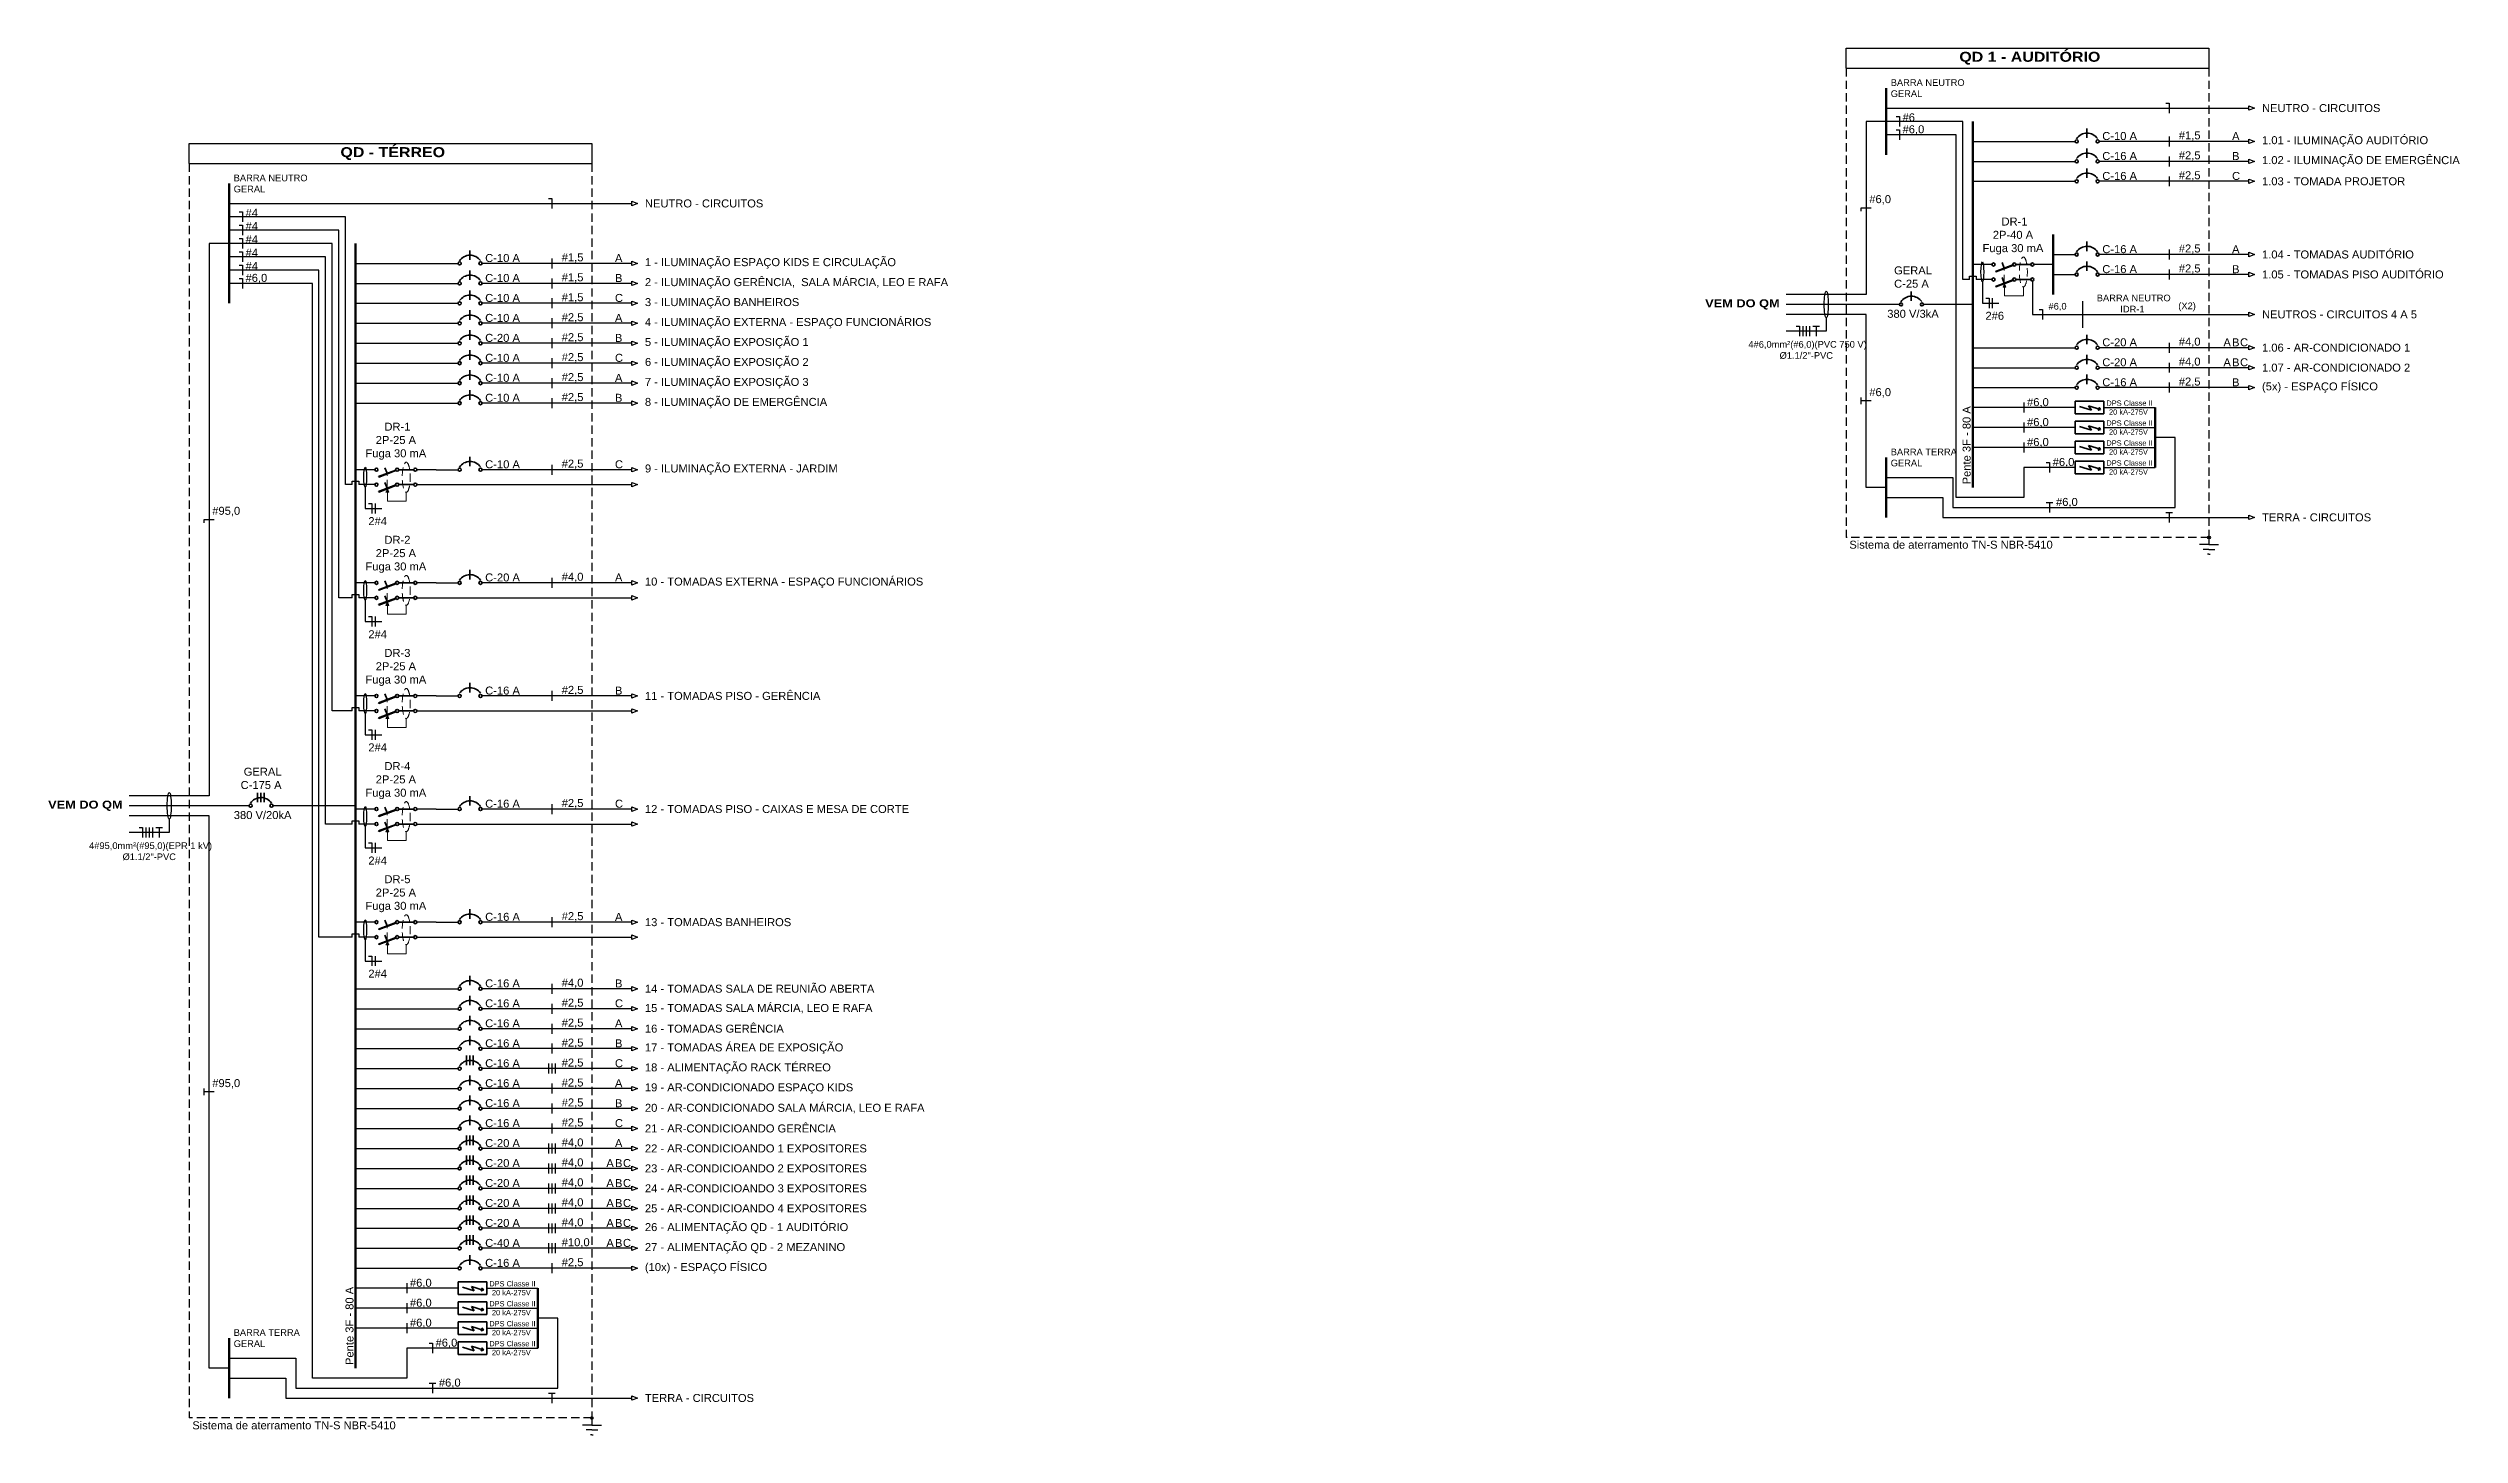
# Model space of a CAD drawing. Header units: millimetres. Extents: x 1023 to 4646, y -191 to 1892.
import ezdxf

# ---------------------------------------------------------------- set-up
doc = ezdxf.new("R2010")
doc.units = ezdxf.units.MM
doc.header["$LTSCALE"] = 50
doc.linetypes.add('HIDDEN', pattern=[0.375, 0.25, -0.125])
for name, color, linetype in [('STC - Barramento', 1, 'Continuous'), ('STC - Circuitos', 7, 'Continuous'), ('STC - Fiação', 7, 'Continuous'), ('STC - Neutro', 4, 'Continuous'), ('STC - Quadro', 7, 'Continuous'), ('STC - Terra', 3, 'Continuous')]:
    doc.layers.add(name, color=color, linetype=linetype)
for name, color, linetype, lineweight in [('STC - Componentes', 7, 'Continuous', 35), ('STC-Componente', 7, 'Continuous', 35), ('STC-Componentes', 7, 'Continuous', 35)]:
    doc.layers.add(name, color=color, linetype=linetype, lineweight=lineweight)
doc.styles.get("Standard").update_dxf_attribs({"font": 'arial.ttf'})

msp = doc.modelspace()

# ---------------------------------------------------------------- texts
at = {"layer": 'STC - Quadro', "color": 7}
for s, insert, char_height, attachment_point in [('\\fArial Black; QD 1 - AUDITÓRIO', (3996.4, 1877.3), 15, 5), ('\\fArial; BARRA NEUTRO ^J GERAL', (3786.9, 1832.3), 10, 4), ('\\fArial; #6', (3803.9, 1782.3), 12, 7), ('\\fArial; #6,0', (3803.9, 1762.3), 12, 7), ('\\fArial; NEUTRO - CIRCUITOS ', (4343.9, 1802.3), 12, 4), ('\\fArial Black; QD - TÉRREO', (1537, 1734), 15, 5), ('\\fArial; C-10 A', (4103.9, 1760.3), 12, 4), ('\\fArial; #1,5', (4218.9, 1760.3), 12, 4), ('\\fArial; A', (4298.9, 1760.3), 12, 4), ('\\fArial; 1.01 - ILUMINAÇÃO AUDITÓRIO', (4343.9, 1752.3), 12, 4), ('\\fArial; C-16 A', (4103.9, 1730.3), 12, 4), ('\\fArial; C-16 A', (4103.9, 1700.3), 12, 4), ('\\fArial; #2,5', (4218.9, 1730.3), 12, 4), ('\\fArial; #2,5', (4218.9, 1700.3), 12, 4), ('\\fArial; 1.02 - ILUMINAÇÃO DE EMERGÊNCIA', (4343.9, 1722.3), 12, 4), ('\\fArial; BARRA NEUTRO ^J GERAL', (1297.5, 1689), 10, 4), ('\\fArial; #6,0', (3753.9, 1657.3), 12, 7), ('\\fArial; 1.03 - TOMADA PROJETOR', (4343.9, 1692.3), 12, 4), ('\\fArial; #4', (1314.5, 1639), 12, 7), ('\\fArial; #4', (1314.5, 1619), 12, 7), ('\\fArial; NEUTRO - CIRCUITOS ', (1914.5, 1659), 12, 4), ('\\fArial; DR-1^J2P-40 A^JFuga 30 mA', (3974.4, 1582.3), 12, 8), ('\\fArial; DR-1^J2P-40 A^JFuga 30 mA', (3974.4, 1582.3), 12, 8), ('\\fArial; #4', (1314.5, 1599), 12, 7), ('\\fArial; C-16 A', (4103.9, 1590.3), 12, 4), ('\\fArial; #2,5', (4218.9, 1590.3), 12, 4), ('\\fArial; A', (4298.9, 1590.3), 12, 4), ('\\fArial; #4', (1314.5, 1579), 12, 7), ('\\fArial; #4', (1314.5, 1559), 12, 7), ('\\fArial; C-10 A', (1674.5, 1577), 12, 4), ('\\fArial; #1,5', (1789.5, 1577), 12, 4), ('\\fArial; A', (1869.5, 1577), 12, 4), ('\\fArial; 1 - ILUMINAÇÃO ESPAÇO KIDS E CIRCULAÇÃO', (1914.5, 1569), 12, 4), ('\\fArial; GERAL^JC-25 A', (3821.9, 1532.3), 12, 8), ('\\fArial; C-16 A', (4103.9, 1560.3), 12, 4), ('\\fArial; #2,5', (4218.9, 1560.3), 12, 4), ('\\fArial; 1.04 - TOMADAS AUDITÓRIO', (4343.9, 1582.3), 12, 4), ('\\fArial; 1.05 - TOMADAS PISO AUDITÓRIO', (4343.9, 1552.3), 12, 4), ('\\fArial; #6,0', (1314.5, 1539), 12, 7), ('\\fArial; C-10 A', (1674.5, 1547), 12, 4), ('\\fArial; C-10 A', (1674.5, 1517), 12, 4), ('\\fArial; #1,5', (1789.5, 1547), 12, 4), ('\\fArial; #1,5', (1789.5, 1517), 12, 4), ('\\fArial; 2 - ILUMINAÇÃO GERÊNCIA,  SALA MÁRCIA, LEO E RAFA', (1914.5, 1539), 12, 4), ('\\fArial; BARRA NEUTRO^JIDR-1', (4153.9, 1508.7), 10, 5), ('\\fArial; C-10 A', (1674.5, 1487), 12, 4), ('\\fArial; #2,5', (1789.5, 1487), 12, 4), ('\\fArial; A', (1869.5, 1487), 12, 4), ('\\fArial; 4 - ILUMINAÇÃO EXTERNA - ESPAÇO FUNCIONÁRIOS', (1914.5, 1479), 12, 4), ('\\fArial; 3 - ILUMINAÇÃO BANHEIROS', (1914.5, 1509), 12, 4), ('\\fArial Black; VEM DO QM', (3623.9, 1507.3), 12, 6), ('\\fArial; 380 V/3kA', (3821.9, 1499.3), 12, 2), ('\\fArial; 2#6', (3928.4, 1484.1), 12, 7), ('\\fArial; #6,0', (4023.9, 1503.7), 10, 4), ('\\fArial; (X2)', (4218.9, 1503.7), 10, 4), ('\\fArial; NEUTROS - CIRCUITOS 4 A 5', (4343.9, 1492.3), 12, 4), ('\\fArial; C-20 A', (1674.5, 1457), 12, 4), ('\\fArial; #2,5', (1789.5, 1457), 12, 4), ('\\fArial; 5 - ILUMINAÇÃO EXPOSIÇÃO 1', (1914.5, 1449), 12, 4), ('\\fArial; 4#6,0mm²(#6,0)(PVC 750 V)^JØ1.1/2"-PVC', (3663.9, 1452.3), 10, 2), ('\\fArial; C-20 A', (4103.9, 1450.3), 12, 4), ('\\fArial; #4,0', (4218.9, 1450.3), 12, 4), ('\\fArial; A', (4285.9, 1450.3), 12, 4), ('\\fArial; C-10 A', (1674.5, 1427), 12, 4), ('\\fArial; #2,5', (1789.5, 1427), 12, 4), ('\\fArial; 6 - ILUMINAÇÃO EXPOSIÇÃO 2', (1914.5, 1419), 12, 4), ('\\fArial; C-20 A', (4103.9, 1420.3), 12, 4), ('\\fArial; #4,0', (4218.9, 1420.3), 12, 4), ('\\fArial; A', (4285.9, 1420.3), 12, 4), ('\\fArial; 1.06 - AR-CONDICIONADO 1', (4343.9, 1442.3), 12, 4), ('\\fArial; 1.07 - AR-CONDICIONADO 2', (4343.9, 1412.3), 12, 4), ('\\fArial; C-10 A', (1674.5, 1397), 12, 4), ('\\fArial; #2,5', (1789.5, 1397), 12, 4), ('\\fArial; A', (1869.5, 1397), 12, 4), ('\\fArial; 7 - ILUMINAÇÃO EXPOSIÇÃO 3', (1914.5, 1389), 12, 4), ('\\fArial; #6,0', (3753.9, 1367.3), 12, 7), ('\\fArial; C-16 A', (4103.9, 1390.3), 12, 4), ('\\fArial; #2,5', (4218.9, 1390.3), 12, 4), ('\\fArial; (5x) - ESPAÇO FÍSICO', (4343.9, 1382.3), 12, 4), ('\\fArial; C-10 A', (1674.5, 1367), 12, 4), ('\\fArial; #2,5', (1789.5, 1367), 12, 4), ('\\fArial; 8 - ILUMINAÇÃO DE EMERGÊNCIA', (1914.5, 1359), 12, 4), ('\\fArial; #6,0', (3990.9, 1352.3), 12, 7), ('\\fArial; DPS Classe II^J20 kA-275V', (4147.9, 1352.3), 8, 5), ('\\fArial; DR-1^J2P-25 A^JFuga 30 mA', (1545, 1274), 12, 8), ('\\fArial; DR-1^J2P-25 A^JFuga 30 mA', (1545, 1274), 12, 8), ('\\fArial; #6,0', (3990.9, 1322.3), 12, 7), ('\\fArial; #6,0', (3990.9, 1292.3), 12, 7), ('\\fArial; DPS Classe II^J20 kA-275V', (4147.9, 1322.3), 8, 5), ('\\fArial; C-10 A', (1674.5, 1267), 12, 4), ('\\fArial; #2,5', (1789.5, 1267), 12, 4), ('\\fArial; 9 - ILUMINAÇÃO EXTERNA - JARDIM', (1914.5, 1259), 12, 4), ('\\fArial; BARRA TERRA ^J GERAL', (3786.9, 1277.3), 10, 4), ('\\fArial; #6,0', (4029.4, 1262.3), 12, 7), ('\\fArial; DPS Classe II^J20 kA-275V', (4147.9, 1292.3), 8, 5), ('\\fArial; DPS Classe II^J20 kA-275V', (4147.9, 1262.3), 8, 5), ('\\fArial; #95,0', (1264.5, 1189), 12, 7), ('\\fArial; #6,0', (4034.4, 1202.3), 12, 7), ('\\fArial; DR-2^J2P-25 A^JFuga 30 mA', (1545, 1104), 12, 8), ('\\fArial; DR-2^J2P-25 A^JFuga 30 mA', (1545, 1104), 12, 8), ('\\fArial; 2#4', (1499, 1175.7), 12, 7), ('\\fArial; TERRA - CIRCUITOS ', (4343.9, 1187.3), 12, 4), ('\\fArial; Sistema de aterramento TN-S NBR-5410', (3723.9, 1152.3), 12, 1), ('\\fArial; C-20 A', (1674.5, 1097), 12, 4), ('\\fArial; #4,0', (1789.5, 1097), 12, 4), ('\\fArial; A', (1869.5, 1097), 12, 4), ('\\fArial; 10 - TOMADAS EXTERNA - ESPAÇO FUNCIONÁRIOS', (1914.5, 1089), 12, 4), ('\\fArial; 2#4', (1499, 1005.7), 12, 7), ('\\fArial; DR-3^J2P-25 A^JFuga 30 mA', (1545, 934), 12, 8), ('\\fArial; DR-3^J2P-25 A^JFuga 30 mA', (1545, 934), 12, 8), ('\\fArial; C-16 A', (1674.5, 927), 12, 4), ('\\fArial; #2,5', (1789.5, 927), 12, 4), ('\\fArial; 11 - TOMADAS PISO - GERÊNCIA', (1914.5, 919), 12, 4), ('\\fArial; 2#4', (1499, 835.7), 12, 7), ('\\fArial; GERAL^JC-175 A', (1342.5, 779), 12, 8), ('\\fArial; DR-4^J2P-25 A^JFuga 30 mA', (1545, 764), 12, 8), ('\\fArial; DR-4^J2P-25 A^JFuga 30 mA', (1545, 764), 12, 8), ('\\fArial Black; VEM DO QM', (1134.5, 754), 12, 6), ('\\fArial; C-16 A', (1674.5, 757), 12, 4), ('\\fArial; #2,5', (1789.5, 757), 12, 4), ('\\fArial; 380 V/20kA', (1342.5, 746), 12, 2), ('\\fArial; 12 - TOMADAS PISO - CAIXAS E MESA DE CORTE', (1914.5, 749), 12, 4), ('\\fArial; 4#95,0mm²(#95,0)(EPR 1 kV)^JØ1.1/2"-PVC', (1174.5, 699), 10, 2), ('\\fArial; 2#4', (1499, 665.7), 12, 7), ('\\fArial; DR-5^J2P-25 A^JFuga 30 mA', (1545, 594), 12, 8), ('\\fArial; DR-5^J2P-25 A^JFuga 30 mA', (1545, 594), 12, 8), ('\\fArial; C-16 A', (1674.5, 587), 12, 4), ('\\fArial; #2,5', (1789.5, 587), 12, 4), ('\\fArial; A', (1869.5, 587), 12, 4), ('\\fArial; 13 - TOMADAS BANHEIROS', (1914.5, 579), 12, 4), ('\\fArial; 2#4', (1499, 495.7), 12, 7), ('\\fArial; C-16 A', (1674.5, 487), 12, 4), ('\\fArial; #4,0', (1789.5, 487), 12, 4), ('\\fArial; 14 - TOMADAS SALA DE REUNIÃO ABERTA', (1914.5, 479), 12, 4), ('\\fArial; C-16 A', (1674.5, 457), 12, 4), ('\\fArial; #2,5', (1789.5, 457), 12, 4), ('\\fArial; 15 - TOMADAS SALA MÁRCIA, LEO E RAFA', (1914.5, 449), 12, 4), ('\\fArial; C-16 A', (1674.5, 427), 12, 4), ('\\fArial; C-16 A', (1674.5, 397), 12, 4), ('\\fArial; #2,5', (1789.5, 427), 12, 4), ('\\fArial; #2,5', (1789.5, 397), 12, 4), ('\\fArial; A', (1869.5, 427), 12, 4), ('\\fArial; 16 - TOMADAS GERÊNCIA', (1914.5, 419), 12, 4), ('\\fArial; 17 - TOMADAS ÁREA DE EXPOSIÇÃO', (1914.5, 389), 12, 4), ('\\fArial; C-16 A', (1674.5, 367), 12, 4), ('\\fArial; #2,5', (1789.5, 367), 12, 4), ('\\fArial; 18 - ALIMENTAÇÃO RACK TÉRREO', (1914.5, 359), 12, 4), ('\\fArial; #95,0', (1264.5, 329), 12, 7), ('\\fArial; C-16 A', (1674.5, 337), 12, 4), ('\\fArial; #2,5', (1789.5, 337), 12, 4), ('\\fArial; A', (1869.5, 337), 12, 4), ('\\fArial; 19 - AR-CONDICIONADO ESPAÇO KIDS', (1914.5, 329), 12, 4), ('\\fArial; C-16 A', (1674.5, 307), 12, 4), ('\\fArial; #2,5', (1789.5, 307), 12, 4), ('\\fArial; 20 - AR-CONDICIONADO SALA MÁRCIA, LEO E RAFA', (1914.5, 299), 12, 4), ('\\fArial; C-16 A', (1674.5, 277), 12, 4), ('\\fArial; #2,5', (1789.5, 277), 12, 4), ('\\fArial; #4,0', (1789.5, 247), 12, 4), ('\\fArial; 21 - AR-CONDICIOANDO GERÊNCIA', (1914.5, 269), 12, 4), ('\\fArial; C-20 A', (1674.5, 247), 12, 4), ('\\fArial; C-20 A', (1674.5, 217), 12, 4), ('\\fArial; #4,0', (1789.5, 217), 12, 4), ('\\fArial; A', (1856.5, 217), 12, 4), ('\\fArial; A', (1869.5, 247), 12, 4), ('\\fArial; 22 - AR-CONDICIOANDO 1 EXPOSITORES', (1914.5, 239), 12, 4), ('\\fArial; C-20 A', (1674.5, 187), 12, 4), ('\\fArial; #4,0', (1789.5, 187), 12, 4), ('\\fArial; A', (1856.5, 187), 12, 4), ('\\fArial; 23 - AR-CONDICIOANDO 2 EXPOSITORES', (1914.5, 209), 12, 4), ('\\fArial; 24 - AR-CONDICIOANDO 3 EXPOSITORES', (1914.5, 179), 12, 4), ('\\fArial; C-20 A', (1674.5, 157), 12, 4), ('\\fArial; #4,0', (1789.5, 157), 12, 4), ('\\fArial; A', (1856.5, 157), 12, 4), ('\\fArial; 25 - AR-CONDICIOANDO 4 EXPOSITORES', (1914.5, 149), 12, 4), ('\\fArial; C-20 A', (1674.5, 127), 12, 4), ('\\fArial; #4,0', (1789.5, 127), 12, 4), ('\\fArial; A', (1856.5, 127), 12, 4), ('\\fArial; 26 - ALIMENTAÇÃO QD - 1 AUDITÓRIO', (1914.5, 119), 12, 4), ('\\fArial; C-40 A', (1674.5, 97), 12, 4), ('\\fArial; C-16 A', (1674.5, 67), 12, 4), ('\\fArial; #10,0', (1789.5, 97), 12, 4), ('\\fArial; #2,5', (1789.5, 67), 12, 4), ('\\fArial; A', (1856.5, 97), 12, 4), ('\\fArial; 27 - ALIMENTAÇÃO QD - 2 MEZANINO', (1914.5, 89), 12, 4), ('\\fArial; #6,0', (1561.5, 29), 12, 7), ('\\fArial; DPS Classe II^J20 kA-275V', (1718.5, 29), 8, 5), ('\\fArial; (10x) - ESPAÇO FÍSICO', (1914.5, 59), 12, 4), ('\\fArial; #6,0', (1561.5, -1), 12, 7), ('\\fArial; DPS Classe II^J20 kA-275V', (1718.5, -1), 8, 5), ('\\fArial; BARRA TERRA ^J GERAL', (1297.5, -46), 10, 4), ('\\fArial; #6,0', (1561.5, -31), 12, 7), ('\\fArial; DPS Classe II^J20 kA-275V', (1718.5, -31), 8, 5), ('\\fArial; #6,0', (1600, -61), 12, 7), ('\\fArial; DPS Classe II^J20 kA-275V', (1718.5, -61), 8, 5), ('\\fArial; #6,0', (1605, -121), 12, 7), ('\\fArial; TERRA - CIRCUITOS ', (1914.5, -136), 12, 4), ('\\fArial; Sistema de aterramento TN-S NBR-5410', (1234.5, -171), 12, 1)]:
    msp.add_mtext(s, dxfattribs=dict(at, insert=insert, char_height=char_height, attachment_point=attachment_point))
at = {"layer": 'STC - Quadro', "color": 1, "char_height": 12, "attachment_point": 4}
for insert in [(4298.9, 1700.3), (1869.5, 1517), (4310.9, 1450.3), (1869.5, 1427), (4310.9, 1420.3), (1869.5, 1267), (1869.5, 757), (1869.5, 457), (1869.5, 367), (1869.5, 277), (1881.5, 217), (1881.5, 187), (1881.5, 157), (1881.5, 127), (1881.5, 97)]:
    msp.add_mtext('\\fArial; C', dxfattribs=dict(at, insert=insert))
at = {"layer": 'STC - Quadro', "color": 8, "char_height": 12, "attachment_point": 4}
for insert in [(4298.9, 1730.3), (4298.9, 1560.3), (1869.5, 1547), (1869.5, 1457), (4298.9, 1450.3), (4298.9, 1420.3), (4298.9, 1390.3), (1869.5, 1367), (1869.5, 927), (1869.5, 487), (1869.5, 397), (1869.5, 307), (1869.5, 217), (1869.5, 187), (1869.5, 157), (1869.5, 127), (1869.5, 97)]:
    msp.add_mtext('\\fArial; B', dxfattribs=dict(at, insert=insert))
at = {"layer": 'STC - Quadro', "color": 7, "char_height": 12, "attachment_point": 7, "rotation": 90}
for insert in [(3910.9, 1232.3), (1481.5, -91)]:
    msp.add_mtext('\\fArial; Pente 3F - 80 A', dxfattribs=dict(at, insert=insert))

# ---------------------------------------------------------------- hatches: boundary and pattern name
at = {"linetype": 'ByBlock'}
for points in [[(4271, 1157.3, 1), (4266.8, 1157.3, 1), (4271, 1157.3)], [(1841.6, -166, 1), (1837.4, -166, 1), (1841.6, -166)]]:
    msp.add_hatch(color=256, dxfattribs=at).paths.add_polyline_path(points)
at = {"layer": 'STC - Componentes', "linetype": 'Continuous', "lineweight": 9}
for points in [[(3963.6, 1533.3), (3961.6, 1538.6), (3959.5, 1533.3)], [(1534.3, 1225), (1532.2, 1230.2), (1530.1, 1225)], [(1534.3, 1055), (1532.2, 1060.2), (1530.1, 1055)], [(1534.3, 885), (1532.2, 890.2), (1530.1, 885)], [(1534.3, 715), (1532.2, 720.2), (1530.1, 715)], [(1534.3, 545), (1532.2, 550.2), (1530.1, 545)]]:
    msp.add_hatch(color=256, dxfattribs=at).paths.add_polyline_path(points)
at = {"layer": 'STC-Componente', "linetype": 'ByBlock'}
h = msp.add_hatch(dxfattribs=at)
h.set_pattern_fill('ANSI31', color=1, scale=0.03, angle=90, style=0)
h.set_pattern_definition([(135, (-7279.490395, 4547.33886), (-0.0026516504294, -0.0026516504294), [])])
h.paths.add_polyline_path([(4106, 1349.5), (4103.8, 1352.3), (4103.2, 1350.4)])
h.paths.add_polyline_path([(4103.2, 1350.4), (4102.6, 1348.4), (4106, 1349.5)])
h = msp.add_hatch(dxfattribs=at)
h.set_pattern_fill('ANSI31', color=1, scale=0.03, angle=90, style=0)
h.set_pattern_definition([(135, (-7279.490395, 4547.33886), (-0.0026516504294, -0.0026516504294), [])])
h.paths.add_polyline_path([(4106, 1349.5), (4103.8, 1352.3), (4103.2, 1350.4)])
h.paths.add_polyline_path([(4103.2, 1350.4), (4102.6, 1348.4), (4106, 1349.5)])
h = msp.add_hatch(dxfattribs=at)
h.set_pattern_fill('ANSI31', color=1, scale=0.03, angle=90, style=0)
h.set_pattern_definition([(135, (-7279.490395, 4517.33886), (-0.0026516504294, -0.0026516504294), [])])
h.paths.add_polyline_path([(4106, 1319.5), (4103.8, 1322.3), (4103.2, 1320.4)])
h.paths.add_polyline_path([(4103.2, 1320.4), (4102.6, 1318.4), (4106, 1319.5)])
h = msp.add_hatch(dxfattribs=at)
h.set_pattern_fill('ANSI31', color=1, scale=0.03, angle=90, style=0)
h.set_pattern_definition([(135, (-7279.490395, 4517.33886), (-0.0026516504294, -0.0026516504294), [])])
h.paths.add_polyline_path([(4106, 1319.5), (4103.8, 1322.3), (4103.2, 1320.4)])
h.paths.add_polyline_path([(4103.2, 1320.4), (4102.6, 1318.4), (4106, 1319.5)])
h = msp.add_hatch(dxfattribs=at)
h.set_pattern_fill('ANSI31', color=1, scale=0.03, angle=90, style=0)
h.set_pattern_definition([(135, (-7279.490395, 4487.33886), (-0.0026516504294, -0.0026516504294), [])])
h.paths.add_polyline_path([(4106, 1289.5), (4103.8, 1292.3), (4103.2, 1290.4)])
h.paths.add_polyline_path([(4103.2, 1290.4), (4102.6, 1288.4), (4106, 1289.5)])
h = msp.add_hatch(dxfattribs=at)
h.set_pattern_fill('ANSI31', color=1, scale=0.03, angle=90, style=0)
h.set_pattern_definition([(135, (-7279.490395, 4487.33886), (-0.0026516504294, -0.0026516504294), [])])
h.paths.add_polyline_path([(4106, 1289.5), (4103.8, 1292.3), (4103.2, 1290.4)])
h.paths.add_polyline_path([(4103.2, 1290.4), (4102.6, 1288.4), (4106, 1289.5)])
h = msp.add_hatch(dxfattribs=at)
h.set_pattern_fill('ANSI31', color=1, scale=0.03, angle=90, style=0)
h.set_pattern_definition([(135, (-7279.490395, 4457.33886), (-0.0026516504294, -0.0026516504294), [])])
h.paths.add_polyline_path([(4106, 1259.5), (4103.8, 1262.3), (4103.2, 1260.4)])
h.paths.add_polyline_path([(4103.2, 1260.4), (4102.6, 1258.4), (4106, 1259.5)])
h = msp.add_hatch(dxfattribs=at)
h.set_pattern_fill('ANSI31', color=1, scale=0.03, angle=90, style=0)
h.set_pattern_definition([(135, (-7279.490395, 4457.33886), (-0.0026516504294, -0.0026516504294), [])])
h.paths.add_polyline_path([(4106, 1259.5), (4103.8, 1262.3), (4103.2, 1260.4)])
h.paths.add_polyline_path([(4103.2, 1260.4), (4102.6, 1258.4), (4106, 1259.5)])
h = msp.add_hatch(dxfattribs=at)
h.set_pattern_fill('ANSI31', color=1, scale=0.03, angle=90, style=0)
h.set_pattern_definition([(135, (-9708.867622, 3223.96386), (-0.0026516504294, -0.0026516504294), [])])
h.paths.add_polyline_path([(1676.6, 26.1), (1674.4, 28.9), (1673.8, 27)])
h.paths.add_polyline_path([(1673.8, 27), (1673.2, 25.1), (1676.6, 26.1)])
h = msp.add_hatch(dxfattribs=at)
h.set_pattern_fill('ANSI31', color=1, scale=0.03, angle=90, style=0)
h.set_pattern_definition([(135, (-9708.867622, 3223.96386), (-0.0026516504294, -0.0026516504294), [])])
h.paths.add_polyline_path([(1676.6, 26.1), (1674.4, 28.9), (1673.8, 27)])
h.paths.add_polyline_path([(1673.8, 27), (1673.2, 25.1), (1676.6, 26.1)])
h = msp.add_hatch(dxfattribs=at)
h.set_pattern_fill('ANSI31', color=1, scale=0.03, angle=90, style=0)
h.set_pattern_definition([(135, (-9708.867622, 3193.96386), (-0.0026516504294, -0.0026516504294), [])])
h.paths.add_polyline_path([(1676.6, -3.9), (1674.4, -1.1), (1673.8, -3)])
h.paths.add_polyline_path([(1673.8, -3), (1673.2, -4.9), (1676.6, -3.9)])
h = msp.add_hatch(dxfattribs=at)
h.set_pattern_fill('ANSI31', color=1, scale=0.03, angle=90, style=0)
h.set_pattern_definition([(135, (-9708.867622, 3193.96386), (-0.0026516504294, -0.0026516504294), [])])
h.paths.add_polyline_path([(1676.6, -3.9), (1674.4, -1.1), (1673.8, -3)])
h.paths.add_polyline_path([(1673.8, -3), (1673.2, -4.9), (1676.6, -3.9)])
h = msp.add_hatch(dxfattribs=at)
h.set_pattern_fill('ANSI31', color=1, scale=0.03, angle=90, style=0)
h.set_pattern_definition([(135, (-9708.867622, 3163.96386), (-0.0026516504294, -0.0026516504294), [])])
h.paths.add_polyline_path([(1676.6, -33.9), (1674.4, -31.1), (1673.8, -33)])
h.paths.add_polyline_path([(1673.8, -33), (1673.2, -34.9), (1676.6, -33.9)])
h = msp.add_hatch(dxfattribs=at)
h.set_pattern_fill('ANSI31', color=1, scale=0.03, angle=90, style=0)
h.set_pattern_definition([(135, (-9708.867622, 3163.96386), (-0.0026516504294, -0.0026516504294), [])])
h.paths.add_polyline_path([(1676.6, -33.9), (1674.4, -31.1), (1673.8, -33)])
h.paths.add_polyline_path([(1673.8, -33), (1673.2, -34.9), (1676.6, -33.9)])
h = msp.add_hatch(dxfattribs=at)
h.set_pattern_fill('ANSI31', color=1, scale=0.03, angle=90, style=0)
h.set_pattern_definition([(135, (-9708.867622, 3133.96386), (-0.0026516504294, -0.0026516504294), [])])
h.paths.add_polyline_path([(1676.6, -63.9), (1674.4, -61.1), (1673.8, -63)])
h.paths.add_polyline_path([(1673.8, -63), (1673.2, -64.9), (1676.6, -63.9)])
h = msp.add_hatch(dxfattribs=at)
h.set_pattern_fill('ANSI31', color=1, scale=0.03, angle=90, style=0)
h.set_pattern_definition([(135, (-9708.867622, 3133.96386), (-0.0026516504294, -0.0026516504294), [])])
h.paths.add_polyline_path([(1676.6, -63.9), (1674.4, -61.1), (1673.8, -63)])
h.paths.add_polyline_path([(1673.8, -63), (1673.2, -64.9), (1676.6, -63.9)])

# ---------------------------------------------------------------- linework, layer by layer
at = {"linetype": 'ByBlock'}
for p, q in [((4268.9, 1146.5), (4254.6, 1146.5)), ((4268.9, 1139.3), (4260.2, 1139.3)), ((4268.9, 1132.1), (4266.9, 1132.1)), ((4268.9, 1157.3), (4268.9, 1146.5)), ((4268.9, 1146.5), (4283.3, 1146.5)), ((4268.9, 1139.3), (4277.6, 1139.3)), ((4268.9, 1132.1), (4270.9, 1132.1)), ((1839.5, -176.8), (1825.2, -176.8)), ((1839.5, -166), (1839.5, -176.8)), ((1839.5, -176.8), (1853.9, -176.8)), ((1839.5, -184), (1830.8, -184)), ((1839.5, -191.2), (1837.5, -191.2)), ((1839.5, -184), (1848.3, -184)), ((1839.5, -191.2), (1841.5, -191.2))]:
    msp.add_line(p, q, dxfattribs=at)
for centre in [(4268.9, 1157.3), (1839.5, -166)]:
    msp.add_circle(centre, 2.1, dxfattribs=at)
at = {"layer": 'STC - Barramento', "linetype": 'Continuous', "lineweight": 80}
for p, q in [((3913.9, 1232.3), (3913.9, 1782.3)), ((1484.5, -91), (1484.5, 1599)), ((4034.9, 1522.3), (4034.9, 1612.3))]:
    msp.add_line(p, q, dxfattribs=at)
at = {"layer": 'STC - Circuitos'}
for p, q in [((3913.9, 1752.3), (4067.9, 1752.3)), ((4328.9, 1752.3), (4103.9, 1752.3)), ((3913.9, 1722.3), (4067.9, 1722.3)), ((4328.9, 1722.3), (4103.9, 1722.3)), ((3913.9, 1692.3), (4067.9, 1692.3)), ((4328.9, 1692.3), (4103.9, 1692.3)), ((1484.5, 1569), (1638.5, 1569)), ((1899.5, 1569), (1674.5, 1569)), ((4034.9, 1582.3), (4067.9, 1582.3)), ((4328.9, 1582.3), (4103.9, 1582.3)), ((1484.5, 1539), (1638.5, 1539)), ((1899.5, 1539), (1674.5, 1539)), ((4034.9, 1552.3), (4067.9, 1552.3)), ((4328.9, 1552.3), (4103.9, 1552.3)), ((1484.5, 1509), (1638.5, 1509)), ((1899.5, 1509), (1674.5, 1509)), ((1484.5, 1479), (1638.5, 1479)), ((1899.5, 1479), (1674.5, 1479)), ((1484.5, 1449), (1638.5, 1449)), ((1484.5, 1419), (1638.5, 1419)), ((1899.5, 1449), (1674.5, 1449)), ((1899.5, 1419), (1674.5, 1419)), ((3913.9, 1442.3), (4067.9, 1442.3)), ((4328.9, 1442.3), (4103.9, 1442.3)), ((1484.5, 1389), (1638.5, 1389)), ((1899.5, 1389), (1674.5, 1389)), ((3913.9, 1412.3), (4067.9, 1412.3)), ((3913.9, 1382.3), (4067.9, 1382.3)), ((4328.9, 1412.3), (4103.9, 1412.3)), ((4328.9, 1382.3), (4103.9, 1382.3)), ((1484.5, 1359), (1638.5, 1359)), ((1899.5, 1359), (1674.5, 1359)), ((1605.5, 1259), (1638.5, 1259)), ((1899.5, 1259), (1674.5, 1259)), ((1605.5, 1089), (1638.5, 1089)), ((1899.5, 1089), (1674.5, 1089)), ((1605.5, 919), (1638.5, 919)), ((1899.5, 919), (1674.5, 919)), ((1605.5, 749), (1638.5, 749)), ((1899.5, 749), (1674.5, 749)), ((1605.5, 579), (1638.5, 579)), ((1899.5, 579), (1674.5, 579)), ((1484.5, 479), (1638.5, 479)), ((1899.5, 479), (1674.5, 479)), ((1484.5, 449), (1638.5, 449)), ((1899.5, 449), (1674.5, 449)), ((1484.5, 419), (1638.5, 419)), ((1899.5, 419), (1674.5, 419)), ((1484.5, 389), (1638.5, 389)), ((1899.5, 389), (1674.5, 389)), ((1484.5, 359), (1638.5, 359)), ((1484.5, 329), (1638.5, 329)), ((1899.5, 359), (1674.5, 359)), ((1899.5, 329), (1674.5, 329)), ((1484.5, 299), (1638.5, 299)), ((1899.5, 299), (1674.5, 299)), ((1484.5, 269), (1638.5, 269)), ((1899.5, 269), (1674.5, 269)), ((1484.5, 239), (1638.5, 239)), ((1899.5, 239), (1674.5, 239)), ((1484.5, 209), (1638.5, 209)), ((1899.5, 209), (1674.5, 209)), ((1484.5, 179), (1638.5, 179)), ((1484.5, 149), (1638.5, 149)), ((1899.5, 179), (1674.5, 179)), ((1899.5, 149), (1674.5, 149)), ((1484.5, 119), (1638.5, 119)), ((1899.5, 119), (1674.5, 119)), ((1484.5, 89), (1638.5, 89)), ((1899.5, 89), (1674.5, 89)), ((1484.5, 59), (1638.5, 59)), ((1899.5, 59), (1674.5, 59))]:
    msp.add_line(p, q, dxfattribs=at)
at = {"layer": 'STC - Circuitos', "linetype": 'Continuous'}
for p, q in [((3942.9, 1567.3), (3913.9, 1567.3)), ((4034.9, 1567.3), (4005.9, 1567.3)), ((3803.9, 1507.3), (3633.9, 1507.3)), ((3913.9, 1507.3), (3839.9, 1507.3)), ((1513.5, 1259), (1484.5, 1259)), ((1605.5, 1259), (1576.5, 1259)), ((1513.5, 1089), (1484.5, 1089)), ((1605.5, 1089), (1576.5, 1089)), ((1513.5, 919), (1484.5, 919)), ((1605.5, 919), (1576.5, 919)), ((1324.5, 754), (1144.5, 754)), ((1484.5, 754), (1360.5, 754)), ((1513.5, 749), (1484.5, 749)), ((1605.5, 749), (1576.5, 749)), ((1513.5, 579), (1484.5, 579)), ((1605.5, 579), (1576.5, 579))]:
    msp.add_line(p, q, dxfattribs=at)
at = {"layer": 'STC - Circuitos', "linetype": 'Continuous', "lineweight": -2}
for p, q in [((4067.9, 1352.3), (3913.9, 1352.3)), ((4110.9, 1352.3), (4187.9, 1352.3)), ((4067.9, 1322.3), (3913.9, 1322.3)), ((4110.9, 1322.3), (4187.9, 1322.3)), ((4067.9, 1292.3), (3913.9, 1292.3)), ((4110.9, 1292.3), (4187.9, 1292.3)), ((4110.9, 1262.3), (4187.9, 1262.3)), ((1638.5, 29), (1484.5, 29)), ((1681.5, 29), (1758.5, 29)), ((1638.5, -1), (1484.5, -1)), ((1638.5, -31), (1484.5, -31)), ((1681.5, -1), (1758.5, -1)), ((1681.5, -31), (1758.5, -31)), ((1681.5, -61), (1758.5, -61))]:
    msp.add_line(p, q, dxfattribs=at)
at = {"layer": 'STC - Circuitos', "linetype": 'Continuous'}
for points in [[(4328.9, 1752.3), (4328.9, 1755.7), (4337.1, 1752.3), (4328.9, 1749)], [(4328.9, 1722.3), (4328.9, 1725.7), (4337.1, 1722.3), (4328.9, 1719)], [(4328.9, 1692.3), (4328.9, 1695.7), (4337.1, 1692.3), (4328.9, 1689)], [(1899.5, 1569), (1899.5, 1572.3), (1907.8, 1569), (1899.5, 1565.6)], [(4328.9, 1582.3), (4328.9, 1585.7), (4337.1, 1582.3), (4328.9, 1579)], [(1899.5, 1539), (1899.5, 1542.3), (1907.8, 1539), (1899.5, 1535.6)], [(4328.9, 1552.3), (4328.9, 1555.7), (4337.1, 1552.3), (4328.9, 1549)], [(1899.5, 1509), (1899.5, 1512.3), (1907.8, 1509), (1899.5, 1505.6)], [(1899.5, 1479), (1899.5, 1482.3), (1907.8, 1479), (1899.5, 1475.6)], [(1899.5, 1449), (1899.5, 1452.3), (1907.8, 1449), (1899.5, 1445.6)], [(1899.5, 1419), (1899.5, 1422.3), (1907.8, 1419), (1899.5, 1415.6)], [(4328.9, 1442.3), (4328.9, 1445.7), (4337.1, 1442.3), (4328.9, 1439)], [(4328.9, 1412.3), (4328.9, 1415.7), (4337.1, 1412.3), (4328.9, 1409)], [(1899.5, 1389), (1899.5, 1392.3), (1907.8, 1389), (1899.5, 1385.6)], [(4328.9, 1382.3), (4328.9, 1385.7), (4337.1, 1382.3), (4328.9, 1379)], [(1899.5, 1359), (1899.5, 1362.3), (1907.8, 1359), (1899.5, 1355.6)], [(1899.5, 1259), (1899.5, 1262.3), (1907.8, 1259), (1899.5, 1255.6)], [(1899.5, 1089), (1899.5, 1092.3), (1907.8, 1089), (1899.5, 1085.6)], [(1899.5, 919), (1899.5, 922.3), (1907.8, 919), (1899.5, 915.6)], [(1899.5, 749), (1899.5, 752.3), (1907.8, 749), (1899.5, 745.6)], [(1899.5, 579), (1899.5, 582.3), (1907.8, 579), (1899.5, 575.6)], [(1899.5, 479), (1899.5, 482.3), (1907.8, 479), (1899.5, 475.6)], [(1899.5, 449), (1899.5, 452.3), (1907.8, 449), (1899.5, 445.6)], [(1899.5, 419), (1899.5, 422.3), (1907.8, 419), (1899.5, 415.6)], [(1899.5, 389), (1899.5, 392.3), (1907.8, 389), (1899.5, 385.6)], [(1899.5, 359), (1899.5, 362.3), (1907.8, 359), (1899.5, 355.6)], [(1899.5, 329), (1899.5, 332.3), (1907.8, 329), (1899.5, 325.6)], [(1899.5, 299), (1899.5, 302.3), (1907.8, 299), (1899.5, 295.6)], [(1899.5, 269), (1899.5, 272.3), (1907.8, 269), (1899.5, 265.6)], [(1899.5, 239), (1899.5, 242.3), (1907.8, 239), (1899.5, 235.6)], [(1899.5, 209), (1899.5, 212.3), (1907.8, 209), (1899.5, 205.6)], [(1899.5, 179), (1899.5, 182.3), (1907.8, 179), (1899.5, 175.6)], [(1899.5, 149), (1899.5, 152.3), (1907.8, 149), (1899.5, 145.6)], [(1899.5, 119), (1899.5, 122.3), (1907.8, 119), (1899.5, 115.6)], [(1899.5, 89), (1899.5, 92.3), (1907.8, 89), (1899.5, 85.6)], [(1899.5, 59), (1899.5, 62.3), (1907.8, 59), (1899.5, 55.6)]]:
    msp.add_lwpolyline(points, close=True, dxfattribs=at)
at = {"layer": 'STC - Componentes', "linetype": 'Continuous'}
for p, q in [((3974.1, 1566.9), (3948.4, 1557)), ((3974.2, 1566.5), (3948.6, 1556.6)), ((3974.4, 1566), (3948.7, 1556.1)), ((3961.2, 1562), (3958, 1570.4)), ((3978.7, 1567.3), (4001.2, 1567.3)), ((3948.4, 1557), (3948.7, 1556.1)), ((3974.1, 1544.4), (3948.4, 1534.5)), ((3948.4, 1534.5), (3948.7, 1533.6)), ((3974.2, 1544), (3948.6, 1534.1)), ((3974.4, 1543.5), (3948.7, 1533.6)), ((3961.2, 1539.5), (3958, 1547.9)), ((3978.7, 1544.8), (4001.2, 1544.8)), ((1544.7, 1258.5), (1519, 1248.7)), ((1519, 1248.7), (1519.4, 1247.8)), ((1544.7, 1236), (1519, 1226.2)), ((1544.9, 1258.1), (1519.2, 1248.2)), ((1544.9, 1235.6), (1519.2, 1225.7)), ((1545, 1257.6), (1519.4, 1247.8)), ((1545, 1235.1), (1519.4, 1225.3)), ((1531.8, 1253.6), (1528.6, 1262)), ((1531.8, 1231.1), (1528.6, 1239.5)), ((1549.3, 1259), (1571.8, 1259)), ((1549.3, 1236.5), (1571.8, 1236.5)), ((1519, 1226.2), (1519.4, 1225.3)), ((1544.7, 1088.5), (1519, 1078.7)), ((1544.9, 1088.1), (1519.2, 1078.2)), ((1545, 1087.6), (1519.4, 1077.8)), ((1531.8, 1083.6), (1528.6, 1092)), ((1549.3, 1089), (1571.8, 1089)), ((1519, 1078.7), (1519.4, 1077.8)), ((1544.7, 1066), (1519, 1056.2)), ((1519, 1056.2), (1519.4, 1055.3)), ((1544.9, 1065.6), (1519.2, 1055.7)), ((1545, 1065.1), (1519.4, 1055.3)), ((1531.8, 1061.1), (1528.6, 1069.5)), ((1549.3, 1066.5), (1571.8, 1066.5)), ((1544.7, 918.5), (1519, 908.7)), ((1519, 908.7), (1519.4, 907.8)), ((1544.9, 918.1), (1519.2, 908.2)), ((1545, 917.6), (1519.4, 907.8)), ((1531.8, 913.6), (1528.6, 922)), ((1549.3, 919), (1571.8, 919)), ((1544.7, 896), (1519, 886.2)), ((1519, 886.2), (1519.4, 885.3)), ((1544.9, 895.6), (1519.2, 885.7)), ((1545, 895.1), (1519.4, 885.3)), ((1531.8, 891.1), (1528.6, 899.5)), ((1549.3, 896.5), (1571.8, 896.5)), ((1544.7, 748.5), (1519, 738.7)), ((1519, 738.7), (1519.4, 737.8)), ((1544.7, 726), (1519, 716.2)), ((1544.9, 748.1), (1519.2, 738.2)), ((1544.9, 725.6), (1519.2, 715.7)), ((1545, 747.6), (1519.4, 737.8)), ((1545, 725.1), (1519.4, 715.3)), ((1531.8, 743.6), (1528.6, 752)), ((1531.8, 721.1), (1528.6, 729.5)), ((1549.3, 749), (1571.8, 749)), ((1549.3, 726.5), (1571.8, 726.5)), ((1519, 716.2), (1519.4, 715.3)), ((1531.8, 573.6), (1528.6, 582)), ((1544.7, 578.5), (1519, 568.7)), ((1519, 568.7), (1519.4, 567.8)), ((1544.7, 556), (1519, 546.2)), ((1519, 546.2), (1519.4, 545.3)), ((1544.9, 578.1), (1519.2, 568.2)), ((1544.9, 555.6), (1519.2, 545.7)), ((1545, 577.6), (1519.4, 567.8)), ((1545, 555.1), (1519.4, 545.3)), ((1531.8, 551.1), (1528.6, 559.5)), ((1549.3, 579), (1571.8, 579)), ((1549.3, 556.5), (1571.8, 556.5))]:
    msp.add_line(p, q, dxfattribs=at)
at = {"layer": 'STC - Componentes', "linetype": 'HIDDEN', "lineweight": 13}
for p, q in [((3961.2, 1539.5), (3961.2, 1560.9)), ((1531.8, 1231.1), (1531.8, 1252.6)), ((1531.8, 1061.1), (1531.8, 1082.6)), ((1531.8, 891.1), (1531.8, 912.6)), ((1531.8, 721.1), (1531.8, 742.6)), ((1531.8, 551.1), (1531.8, 572.6))]:
    msp.add_line(p, q, dxfattribs=at)
at = {"layer": 'STC - Componentes', "linetype": 'Continuous', "lineweight": 9}
for p, q in [((3959.5, 1533.3), (3961.6, 1538.6)), ((3963.6, 1533.3), (3959.5, 1533.3)), ((3963.6, 1533.3), (3961.6, 1538.6)), ((3961.6, 1533.3), (3961.6, 1520.1)), ((3990, 1533.6), (3990, 1520.1)), ((3990, 1520.1), (3961.6, 1520.1)), ((1530.1, 1225), (1532.2, 1230.2)), ((1534.3, 1225), (1530.1, 1225)), ((1534.3, 1225), (1532.2, 1230.2)), ((1532.2, 1225), (1532.2, 1211.7)), ((1560.6, 1211.7), (1532.2, 1211.7)), ((1560.6, 1225.2), (1560.6, 1211.7)), ((1530.1, 1055), (1532.2, 1060.2)), ((1534.3, 1055), (1530.1, 1055)), ((1534.3, 1055), (1532.2, 1060.2)), ((1532.2, 1055), (1532.2, 1041.7)), ((1560.6, 1055.2), (1560.6, 1041.7)), ((1560.6, 1041.7), (1532.2, 1041.7)), ((1530.1, 885), (1532.2, 890.2)), ((1534.3, 885), (1530.1, 885)), ((1534.3, 885), (1532.2, 890.2)), ((1532.2, 885), (1532.2, 871.7)), ((1560.6, 871.7), (1532.2, 871.7)), ((1560.6, 885.2), (1560.6, 871.7)), ((1530.1, 715), (1532.2, 720.2)), ((1534.3, 715), (1530.1, 715)), ((1534.3, 715), (1532.2, 720.2)), ((1532.2, 715), (1532.2, 701.7)), ((1560.6, 701.7), (1532.2, 701.7)), ((1560.6, 715.2), (1560.6, 701.7)), ((1530.1, 545), (1532.2, 550.2)), ((1534.3, 545), (1530.1, 545)), ((1534.3, 545), (1532.2, 550.2)), ((1532.2, 545), (1532.2, 531.7)), ((1560.6, 545.2), (1560.6, 531.7)), ((1560.6, 531.7), (1532.2, 531.7))]:
    msp.add_line(p, q, dxfattribs=at)
at = {"layer": 'STC - Componentes', "linetype": 'Continuous'}
for centre in [(3945.2, 1567.3), (3976.4, 1567.3), (4003.6, 1567.3), (3945.2, 1544.8), (3976.4, 1544.8), (4003.6, 1544.8), (1515.8, 1259), (1515.8, 1236.5), (1547, 1259), (1547, 1236.5), (1574.2, 1259), (1574.2, 1236.5), (1515.8, 1089), (1547, 1089), (1574.2, 1089), (1515.8, 1066.5), (1547, 1066.5), (1574.2, 1066.5), (1515.8, 919), (1547, 919), (1574.2, 919), (1515.8, 896.5), (1547, 896.5), (1574.2, 896.5), (1515.8, 749), (1515.8, 726.5), (1547, 749), (1547, 726.5), (1574.2, 749), (1574.2, 726.5), (1515.8, 579), (1547, 579), (1574.2, 579), (1515.8, 556.5), (1547, 556.5), (1574.2, 556.5)]:
    msp.add_circle(centre, 2.33, dxfattribs=at)
at = {"layer": 'STC - Componentes', "linetype": 'HIDDEN', "lineweight": 13}
for centre in [(3990, 1556.1), (1560.6, 1247.7), (1560.6, 1077.7), (1560.6, 907.7), (1560.6, 737.7), (1560.6, 567.7)]:
    msp.add_ellipse(centre, major_axis=(0, 22.5), ratio=0.268852, dxfattribs=at)
at = {"layer": 'STC - Fiação'}
for p, q in [((4208.9, 1759.8), (4208.9, 1744.8)), ((4208.9, 1729.8), (4208.9, 1714.8)), ((4208.9, 1699.8), (4208.9, 1684.8)), ((1779.5, 1576.5), (1779.5, 1561.5)), ((4208.9, 1589.8), (4208.9, 1574.8)), ((4208.9, 1559.8), (4208.9, 1544.8)), ((1779.5, 1546.5), (1779.5, 1531.5)), ((1779.5, 1516.5), (1779.5, 1501.5)), ((1779.5, 1486.5), (1779.5, 1471.5)), ((3943.4, 1516.6), (3943.4, 1501.6)), ((1779.5, 1456.5), (1779.5, 1441.5)), ((3658.9, 1474.8), (3658.9, 1459.8)), ((3663.9, 1474.8), (3663.9, 1459.8)), ((3668.9, 1474.8), (3668.9, 1459.8)), ((3673.9, 1474.8), (3683.9, 1474.8)), ((3678.9, 1474.8), (3678.9, 1459.8)), ((4208.9, 1449.8), (4208.9, 1434.8)), ((1779.5, 1426.5), (1779.5, 1411.5)), ((4208.9, 1419.8), (4208.9, 1404.8)), ((1779.5, 1396.5), (1779.5, 1381.5)), ((4208.9, 1389.8), (4208.9, 1374.8)), ((1779.5, 1366.5), (1779.5, 1351.5)), ((3746.4, 1357.3), (3746.4, 1367.3)), ((3761.4, 1362.3), (3746.4, 1362.3)), ((3990.9, 1359.8), (3990.9, 1344.8)), ((3990.9, 1329.8), (3990.9, 1314.8)), ((3990.9, 1299.8), (3990.9, 1284.8)), ((1779.5, 1266.5), (1779.5, 1251.5)), ((1514, 1208.2), (1514, 1193.2)), ((4024.4, 1209.8), (4034.4, 1209.8)), ((4029.4, 1209.8), (4029.4, 1194.8)), ((4203.9, 1194.8), (4213.9, 1194.8)), ((4208.9, 1194.8), (4208.9, 1179.8)), ((1779.5, 1096.5), (1779.5, 1081.5)), ((1514, 1038.2), (1514, 1023.2)), ((1779.5, 926.5), (1779.5, 911.5)), ((1514, 868.2), (1514, 853.2)), ((1779.5, 756.5), (1779.5, 741.5)), ((1169.5, 721.5), (1169.5, 706.5)), ((1174.5, 721.5), (1174.5, 706.5)), ((1179.5, 721.5), (1179.5, 706.5)), ((1184.5, 721.5), (1194.5, 721.5)), ((1189.5, 721.5), (1189.5, 706.5)), ((1514, 698.2), (1514, 683.2)), ((1779.5, 586.5), (1779.5, 571.5)), ((1514, 528.2), (1514, 513.2)), ((1779.5, 486.5), (1779.5, 471.5)), ((1779.5, 456.5), (1779.5, 441.5)), ((1779.5, 426.5), (1779.5, 411.5)), ((1774.5, 366.5), (1774.5, 351.5)), ((1779.5, 396.5), (1779.5, 381.5)), ((1779.5, 366.5), (1779.5, 351.5)), ((1784.5, 366.5), (1784.5, 351.5)), ((1257, 319), (1257, 329)), ((1779.5, 336.5), (1779.5, 321.5)), ((1272, 324), (1257, 324)), ((1779.5, 306.5), (1779.5, 291.5)), ((1779.5, 276.5), (1779.5, 261.5)), ((1774.5, 246.5), (1774.5, 231.5)), ((1779.5, 246.5), (1779.5, 231.5)), ((1784.5, 246.5), (1784.5, 231.5)), ((1774.5, 216.5), (1774.5, 201.5)), ((1774.5, 186.5), (1774.5, 171.5)), ((1779.5, 216.5), (1779.5, 201.5)), ((1779.5, 186.5), (1779.5, 171.5)), ((1784.5, 216.5), (1784.5, 201.5)), ((1784.5, 186.5), (1784.5, 171.5)), ((1774.5, 156.5), (1774.5, 141.5)), ((1779.5, 156.5), (1779.5, 141.5)), ((1784.5, 156.5), (1784.5, 141.5)), ((1774.5, 126.5), (1774.5, 111.5)), ((1779.5, 126.5), (1779.5, 111.5)), ((1784.5, 126.5), (1784.5, 111.5)), ((1774.5, 96.5), (1774.5, 81.5)), ((1779.5, 96.5), (1779.5, 81.5)), ((1784.5, 96.5), (1784.5, 81.5)), ((1561.5, 36.5), (1561.5, 21.5)), ((1779.5, 66.5), (1779.5, 51.5)), ((1561.5, 6.5), (1561.5, -8.5)), ((1561.5, -23.5), (1561.5, -38.5)), ((1595, -113.5), (1605, -113.5)), ((1600, -113.5), (1600, -128.5)), ((1774.5, -128.5), (1784.5, -128.5)), ((1779.5, -128.5), (1779.5, -143.5))]:
    msp.add_line(p, q, dxfattribs=at)
at = {"layer": 'STC - Fiação', "linetype": 'Continuous'}
for p, q in [((3928.4, 1541.1), (3928.4, 1509.1)), ((3693.9, 1487.3), (3693.9, 1467.3)), ((3928.4, 1509.1), (3953.4, 1509.1)), ((3693.9, 1467.3), (3633.9, 1467.3)), ((1499, 1232.7), (1499, 1200.7)), ((1499, 1200.7), (1524, 1200.7)), ((1499, 1062.7), (1499, 1030.7)), ((1499, 1030.7), (1524, 1030.7)), ((1499, 892.7), (1499, 860.7)), ((1499, 860.7), (1524, 860.7)), ((1204.5, 734), (1204.5, 714)), ((1204.5, 714), (1144.5, 714)), ((1499, 722.7), (1499, 690.7)), ((1499, 690.7), (1524, 690.7)), ((1499, 552.7), (1499, 520.7)), ((1499, 520.7), (1524, 520.7))]:
    msp.add_line(p, q, dxfattribs=at)
at = {"layer": 'STC - Fiação'}
for points in [[(3798.9, 1789.8), (3803.9, 1789.8), (3803.9, 1774.8)], [(4203.9, 1809.8), (4208.9, 1809.8), (4208.9, 1794.8)], [(3798.9, 1769.8), (3803.9, 1769.8), (3803.9, 1754.8)], [(1309.5, 1646.5), (1314.5, 1646.5), (1314.5, 1631.5)], [(1774.5, 1666.5), (1779.5, 1666.5), (1779.5, 1651.5)], [(3746.4, 1647.3), (3746.4, 1652.3), (3761.4, 1652.3)], [(1309.5, 1626.5), (1314.5, 1626.5), (1314.5, 1611.5)], [(1309.5, 1606.5), (1314.5, 1606.5), (1314.5, 1591.5)], [(1309.5, 1586.5), (1314.5, 1586.5), (1314.5, 1571.5)], [(1309.5, 1566.5), (1314.5, 1566.5), (1314.5, 1551.5)], [(1309.5, 1546.5), (1314.5, 1546.5), (1314.5, 1531.5)], [(3933.4, 1516.6), (3938.4, 1516.6), (3938.4, 1501.6)], [(4013.9, 1499.8), (4018.9, 1499.8), (4018.9, 1484.8)], [(3648.9, 1474.8), (3653.9, 1474.8), (3653.9, 1459.8)], [(4024.4, 1269.8), (4029.4, 1269.8), (4029.4, 1254.8)], [(1504, 1208.2), (1509, 1208.2), (1509, 1193.2)], [(1257, 1179), (1257, 1184), (1272, 1184)], [(1504, 1038.2), (1509, 1038.2), (1509, 1023.2)], [(1504, 868.2), (1509, 868.2), (1509, 853.2)], [(1159.5, 721.5), (1164.5, 721.5), (1164.5, 706.5)], [(1504, 698.2), (1509, 698.2), (1509, 683.2)], [(1504, 528.2), (1509, 528.2), (1509, 513.2)], [(1595, -53.5), (1600, -53.5), (1600, -68.5)]]:
    msp.add_lwpolyline(points, dxfattribs=at)
for centre, major_axis, ratio in [((3928.4, 1556.1), (0, -15), 0.14), ((3693.9, 1507.3), (0, -20), 0.15), ((1499, 1247.7), (0, -15), 0.14), ((1499, 1077.7), (0, -15), 0.14), ((1499, 907.7), (0, -15), 0.14), ((1204.5, 754), (0, -20), 0.15), ((1499, 737.7), (0, -15), 0.14), ((1499, 567.7), (0, -15), 0.14)]:
    msp.add_ellipse(centre, major_axis=major_axis, ratio=ratio, dxfattribs=at)
at = {"layer": 'STC - Neutro', "linetype": 'Continuous', "lineweight": 80}
for p, q in [((3783.9, 1832.3), (3783.9, 1732.3)), ((1294.5, 1689), (1294.5, 1509))]:
    msp.add_line(p, q, dxfattribs=at)
at = {"layer": 'STC - Neutro', "linetype": 'Continuous'}
for p, q in [((3783.9, 1782.3), (3753.9, 1782.3)), ((3753.9, 1782.3), (3753.9, 1522.3)), ((3783.9, 1802.3), (4328.9, 1802.3)), ((3898.9, 1782.3), (3783.9, 1782.3)), ((3898.9, 1544.8), (3898.9, 1782.3)), ((3888.9, 1762.3), (3783.9, 1762.3)), ((3888.9, 1217.3), (3888.9, 1762.3)), ((1294.5, 1659), (1899.5, 1659)), ((1469.5, 1639), (1294.5, 1639)), ((1469.5, 1236.5), (1469.5, 1639)), ((1294.5, 1599), (1264.5, 1599)), ((1264.5, 1599), (1264.5, 769)), ((1459.5, 1619), (1294.5, 1619)), ((1449.5, 1599), (1294.5, 1599)), ((1449.5, 896.5), (1449.5, 1599)), ((1459.5, 1066.5), (1459.5, 1619)), ((1439.5, 1579), (1294.5, 1579)), ((1429.5, 1559), (1294.5, 1559)), ((1429.5, 556.5), (1429.5, 1559)), ((1439.5, 726.5), (1439.5, 1579)), ((1419.5, 1539), (1294.5, 1539)), ((1419.5, -106), (1419.5, 1539)), ((3753.9, 1522.3), (3633.9, 1522.3)), ((3908.9, 1544.8), (3898.9, 1544.8)), ((3942.9, 1544.8), (3918.9, 1544.8)), ((4003.6, 1542.5), (4003.6, 1492.3)), ((4003.6, 1492.3), (4328.9, 1492.3)), ((4078.9, 1512.3), (4078.9, 1472.3)), ((1479.5, 1236.5), (1469.5, 1236.5)), ((1513.5, 1236.5), (1489.5, 1236.5)), ((1576.5, 1236.5), (1899.5, 1236.5)), ((4067.9, 1262.3), (3990.9, 1262.3)), ((3990.9, 1262.3), (3990.9, 1217.3)), ((3990.9, 1217.3), (3888.9, 1217.3)), ((1479.5, 1066.5), (1459.5, 1066.5)), ((1513.5, 1066.5), (1489.5, 1066.5)), ((1576.5, 1066.5), (1899.5, 1066.5)), ((1479.5, 896.5), (1449.5, 896.5)), ((1513.5, 896.5), (1489.5, 896.5)), ((1576.5, 896.5), (1899.5, 896.5)), ((1264.5, 769), (1144.5, 769)), ((1479.5, 726.5), (1439.5, 726.5)), ((1513.5, 726.5), (1489.5, 726.5)), ((1576.5, 726.5), (1899.5, 726.5)), ((1479.5, 556.5), (1429.5, 556.5)), ((1513.5, 556.5), (1489.5, 556.5)), ((1576.5, 556.5), (1899.5, 556.5)), ((1638.5, -61), (1561.5, -61)), ((1561.5, -61), (1561.5, -106)), ((1561.5, -106), (1419.5, -106))]:
    msp.add_line(p, q, dxfattribs=at)
for points in [[(4328.9, 1802.3), (4328.9, 1805.7), (4337.1, 1802.3), (4328.9, 1799)], [(1899.5, 1659), (1899.5, 1662.3), (1907.8, 1659), (1899.5, 1655.6)], [(4328.9, 1492.3), (4328.9, 1495.7), (4337.1, 1492.3), (4328.9, 1489)], [(1899.5, 1236.5), (1899.5, 1239.8), (1907.8, 1236.5), (1899.5, 1233.1)], [(1899.5, 1066.5), (1899.5, 1069.8), (1907.8, 1066.5), (1899.5, 1063.1)], [(1899.5, 896.5), (1899.5, 899.8), (1907.8, 896.5), (1899.5, 893.1)], [(1899.5, 726.5), (1899.5, 729.8), (1907.8, 726.5), (1899.5, 723.1)], [(1899.5, 556.5), (1899.5, 559.8), (1907.8, 556.5), (1899.5, 553.1)]]:
    msp.add_lwpolyline(points, close=True, dxfattribs=at)
at = {"layer": 'STC - Neutro'}
for points in [[(3908.9, 1544.8), (3908.9, 1549.8), (3918.9, 1549.8), (3918.9, 1544.8)], [(1479.5, 1236.5), (1479.5, 1241.5), (1489.5, 1241.5), (1489.5, 1236.5)], [(1479.5, 1066.5), (1479.5, 1071.5), (1489.5, 1071.5), (1489.5, 1066.5)], [(1479.5, 896.5), (1479.5, 901.5), (1489.5, 901.5), (1489.5, 896.5)], [(1479.5, 726.5), (1479.5, 731.5), (1489.5, 731.5), (1489.5, 726.5)], [(1479.5, 556.5), (1479.5, 561.5), (1489.5, 561.5), (1489.5, 556.5)]]:
    msp.add_lwpolyline(points, dxfattribs=at)
at = {"layer": 'STC - Quadro', "linetype": 'Continuous'}
for p, q in [((3723.9, 1862.3), (3723.9, 1892.3)), ((3723.9, 1892.3), (4268.9, 1892.3)), ((4268.9, 1892.3), (4268.9, 1862.3)), ((3723.9, 1862.3), (4268.9, 1862.3)), ((1234.5, 1719), (1234.5, 1749)), ((1234.5, 1749), (1839.5, 1749)), ((1839.5, 1749), (1839.5, 1719)), ((1234.5, 1719), (1839.5, 1719))]:
    msp.add_line(p, q, dxfattribs=at)
at = {"layer": 'STC - Quadro', "linetype": 'HIDDEN'}
for p, q in [((3723.9, 1862.3), (3723.9, 1157.3)), ((4268.9, 1862.3), (4268.9, 1157.3)), ((1234.5, 1719), (1234.5, -166)), ((1839.5, 1719), (1839.5, -166)), ((4268.9, 1157.3), (3723.9, 1157.3)), ((1839.5, -166), (1234.5, -166))]:
    msp.add_line(p, q, dxfattribs=at)
at = {"layer": 'STC - Terra', "linetype": 'Continuous'}
for p, q in [((3753.9, 1492.3), (3633.9, 1492.3)), ((3753.9, 1232.3), (3753.9, 1492.3)), ((4217.9, 1307.3), (4187.9, 1307.3)), ((4217.9, 1202.3), (4217.9, 1307.3)), ((3783.9, 1232.3), (3753.9, 1232.3)), ((3783.9, 1247.3), (3883.9, 1247.3)), ((3883.9, 1247.3), (3883.9, 1202.3)), ((3783.9, 1217.3), (3868.9, 1217.3)), ((3868.9, 1217.3), (3868.9, 1187.3)), ((3883.9, 1202.3), (4217.9, 1202.3)), ((3868.9, 1187.3), (4328.9, 1187.3)), ((1264.5, 739), (1144.5, 739)), ((1264.5, -91), (1264.5, 739)), ((1788.5, -16), (1758.5, -16)), ((1788.5, -121), (1788.5, -16)), ((1294.5, -91), (1264.5, -91)), ((1294.5, -76), (1394.5, -76)), ((1294.5, -106), (1379.5, -106)), ((1379.5, -106), (1379.5, -136)), ((1394.5, -76), (1394.5, -121)), ((1379.5, -136), (1899.5, -136)), ((1394.5, -121), (1788.5, -121))]:
    msp.add_line(p, q, dxfattribs=at)
at = {"layer": 'STC - Terra', "linetype": 'Continuous', "lineweight": 80}
for p, q in [((4187.9, 1352.3), (4187.9, 1262.3)), ((3783.9, 1277.3), (3783.9, 1187.3)), ((1758.5, 29), (1758.5, -61)), ((1294.5, -46), (1294.5, -136))]:
    msp.add_line(p, q, dxfattribs=at)
at = {"layer": 'STC - Terra', "linetype": 'Continuous'}
for points in [[(4328.9, 1187.3), (4328.9, 1190.7), (4337.1, 1187.3), (4328.9, 1184)], [(1899.5, -136), (1899.5, -132.7), (1907.8, -136), (1899.5, -139.4)]]:
    msp.add_lwpolyline(points, close=True, dxfattribs=at)
at = {"layer": 'STC-Componente', "linetype": 'ByBlock'}
for p, q in [((4067.9, 1342.8), (4067.9, 1361.8)), ((4067.9, 1361.8), (4110.9, 1361.8)), ((4067.9, 1342.8), (4067.9, 1361.8)), ((4067.9, 1361.8), (4110.9, 1361.8)), ((4110.9, 1342.8), (4067.9, 1342.8)), ((4110.9, 1342.8), (4067.9, 1342.8)), ((4110.9, 1361.8), (4110.9, 1342.8)), ((4110.9, 1361.8), (4110.9, 1342.8)), ((4067.9, 1312.8), (4067.9, 1331.8)), ((4067.9, 1331.8), (4110.9, 1331.8)), ((4067.9, 1312.8), (4067.9, 1331.8)), ((4067.9, 1331.8), (4110.9, 1331.8)), ((4110.9, 1312.8), (4067.9, 1312.8)), ((4110.9, 1312.8), (4067.9, 1312.8)), ((4110.9, 1331.8), (4110.9, 1312.8)), ((4110.9, 1331.8), (4110.9, 1312.8)), ((4067.9, 1282.8), (4067.9, 1301.8)), ((4067.9, 1301.8), (4110.9, 1301.8)), ((4067.9, 1282.8), (4067.9, 1301.8)), ((4067.9, 1301.8), (4110.9, 1301.8)), ((4110.9, 1282.8), (4067.9, 1282.8)), ((4110.9, 1282.8), (4067.9, 1282.8)), ((4067.9, 1252.8), (4067.9, 1271.8)), ((4067.9, 1271.8), (4110.9, 1271.8)), ((4067.9, 1252.8), (4067.9, 1271.8)), ((4067.9, 1271.8), (4110.9, 1271.8)), ((4110.9, 1301.8), (4110.9, 1282.8)), ((4110.9, 1301.8), (4110.9, 1282.8)), ((4110.9, 1271.8), (4110.9, 1252.8)), ((4110.9, 1271.8), (4110.9, 1252.8)), ((4110.9, 1252.8), (4067.9, 1252.8)), ((4110.9, 1252.8), (4067.9, 1252.8)), ((1638.5, 19.4), (1638.5, 38.5)), ((1638.5, 38.5), (1681.5, 38.5)), ((1638.5, 19.4), (1638.5, 38.5)), ((1638.5, 38.5), (1681.5, 38.5)), ((1681.5, 38.5), (1681.5, 19.4)), ((1681.5, 38.5), (1681.5, 19.4)), ((1681.5, 19.4), (1638.5, 19.4)), ((1681.5, 19.4), (1638.5, 19.4)), ((1638.5, -10.6), (1638.5, 8.5)), ((1638.5, 8.5), (1681.5, 8.5)), ((1638.5, -10.6), (1638.5, 8.5)), ((1638.5, 8.5), (1681.5, 8.5)), ((1681.5, 8.5), (1681.5, -10.6)), ((1681.5, 8.5), (1681.5, -10.6)), ((1681.5, -10.6), (1638.5, -10.6)), ((1681.5, -10.6), (1638.5, -10.6)), ((1638.5, -40.6), (1638.5, -21.5)), ((1638.5, -21.5), (1681.5, -21.5)), ((1638.5, -40.6), (1638.5, -21.5)), ((1638.5, -21.5), (1681.5, -21.5)), ((1681.5, -21.5), (1681.5, -40.6)), ((1681.5, -21.5), (1681.5, -40.6)), ((1681.5, -40.6), (1638.5, -40.6)), ((1681.5, -40.6), (1638.5, -40.6)), ((1638.5, -70.6), (1638.5, -51.5)), ((1638.5, -51.5), (1681.5, -51.5)), ((1638.5, -70.6), (1638.5, -51.5)), ((1638.5, -51.5), (1681.5, -51.5)), ((1681.5, -70.6), (1638.5, -70.6)), ((1681.5, -70.6), (1638.5, -70.6)), ((1681.5, -51.5), (1681.5, -70.6)), ((1681.5, -51.5), (1681.5, -70.6))]:
    msp.add_line(p, q, dxfattribs=at)
at = {"layer": 'STC-Componente', "color": 1, "linetype": 'ByBlock'}
for p, q in [((4074.4, 1353.9), (4092.2, 1348.4)), ((4074.4, 1353.9), (4092.2, 1348.4)), ((4092.2, 1348.4), (4087.9, 1355.1)), ((4087.9, 1355.1), (4105.7, 1349.6)), ((4092.2, 1348.4), (4087.9, 1355.1)), ((4087.9, 1355.1), (4105.7, 1349.6)), ((4102.6, 1348.4), (4103.2, 1350.4)), ((4102.6, 1348.4), (4103.2, 1350.4)), ((4106, 1349.5), (4102.6, 1348.4)), ((4106, 1349.5), (4102.6, 1348.4)), ((4103.8, 1352.3), (4103.2, 1350.4)), ((4103.8, 1352.3), (4103.2, 1350.4)), ((4106, 1349.5), (4103.8, 1352.3)), ((4106, 1349.5), (4103.8, 1352.3)), ((4074.4, 1323.9), (4092.2, 1318.4)), ((4074.4, 1323.9), (4092.2, 1318.4)), ((4092.2, 1318.4), (4087.9, 1325.1)), ((4087.9, 1325.1), (4105.7, 1319.6)), ((4092.2, 1318.4), (4087.9, 1325.1)), ((4087.9, 1325.1), (4105.7, 1319.6)), ((4102.6, 1318.4), (4103.2, 1320.4)), ((4102.6, 1318.4), (4103.2, 1320.4)), ((4106, 1319.5), (4102.6, 1318.4)), ((4106, 1319.5), (4102.6, 1318.4)), ((4103.8, 1322.3), (4103.2, 1320.4)), ((4103.8, 1322.3), (4103.2, 1320.4)), ((4106, 1319.5), (4103.8, 1322.3)), ((4106, 1319.5), (4103.8, 1322.3)), ((4074.4, 1293.9), (4092.2, 1288.4)), ((4074.4, 1293.9), (4092.2, 1288.4)), ((4092.2, 1288.4), (4087.9, 1295.1)), ((4087.9, 1295.1), (4105.7, 1289.6)), ((4092.2, 1288.4), (4087.9, 1295.1)), ((4087.9, 1295.1), (4105.7, 1289.6)), ((4102.6, 1288.4), (4103.2, 1290.4)), ((4102.6, 1288.4), (4103.2, 1290.4)), ((4106, 1289.5), (4102.6, 1288.4)), ((4106, 1289.5), (4102.6, 1288.4)), ((4103.8, 1292.3), (4103.2, 1290.4)), ((4103.8, 1292.3), (4103.2, 1290.4)), ((4106, 1289.5), (4103.8, 1292.3)), ((4106, 1289.5), (4103.8, 1292.3)), ((4074.4, 1263.9), (4092.2, 1258.4)), ((4074.4, 1263.9), (4092.2, 1258.4)), ((4092.2, 1258.4), (4087.9, 1265.1)), ((4087.9, 1265.1), (4105.7, 1259.6)), ((4092.2, 1258.4), (4087.9, 1265.1)), ((4087.9, 1265.1), (4105.7, 1259.6)), ((4102.6, 1258.4), (4103.2, 1260.4)), ((4102.6, 1258.4), (4103.2, 1260.4)), ((4106, 1259.5), (4102.6, 1258.4)), ((4106, 1259.5), (4102.6, 1258.4)), ((4103.8, 1262.3), (4103.2, 1260.4)), ((4103.8, 1262.3), (4103.2, 1260.4)), ((4106, 1259.5), (4103.8, 1262.3)), ((4106, 1259.5), (4103.8, 1262.3)), ((1645, 30.5), (1662.8, 25)), ((1645, 30.5), (1662.8, 25)), ((1645, 0.5), (1662.8, -5)), ((1645, 0.5), (1662.8, -5)), ((1662.8, 25), (1658.5, 31.7)), ((1658.5, 31.7), (1676.3, 26.2)), ((1662.8, 25), (1658.5, 31.7)), ((1658.5, 31.7), (1676.3, 26.2)), ((1662.8, -5), (1658.5, 1.7)), ((1658.5, 1.7), (1676.3, -3.8)), ((1662.8, -5), (1658.5, 1.7)), ((1658.5, 1.7), (1676.3, -3.8)), ((1673.2, 25.1), (1673.8, 27)), ((1673.2, 25.1), (1673.8, 27)), ((1676.6, 26.1), (1673.2, 25.1)), ((1676.6, 26.1), (1673.2, 25.1)), ((1674.4, 28.9), (1673.8, 27)), ((1674.4, 28.9), (1673.8, 27)), ((1676.6, 26.1), (1674.4, 28.9)), ((1676.6, 26.1), (1674.4, 28.9)), ((1645, -29.5), (1662.8, -35)), ((1645, -29.5), (1662.8, -35)), ((1662.8, -35), (1658.5, -28.3)), ((1658.5, -28.3), (1676.3, -33.8)), ((1662.8, -35), (1658.5, -28.3)), ((1658.5, -28.3), (1676.3, -33.8)), ((1673.2, -4.9), (1673.8, -3)), ((1673.2, -4.9), (1673.8, -3)), ((1676.6, -3.9), (1673.2, -4.9)), ((1676.6, -3.9), (1673.2, -4.9)), ((1673.2, -34.9), (1673.8, -33)), ((1673.2, -34.9), (1673.8, -33)), ((1676.6, -33.9), (1673.2, -34.9)), ((1676.6, -33.9), (1673.2, -34.9)), ((1674.4, -1.1), (1673.8, -3)), ((1674.4, -1.1), (1673.8, -3)), ((1674.4, -31.1), (1673.8, -33)), ((1674.4, -31.1), (1673.8, -33)), ((1676.6, -3.9), (1674.4, -1.1)), ((1676.6, -3.9), (1674.4, -1.1)), ((1676.6, -33.9), (1674.4, -31.1)), ((1676.6, -33.9), (1674.4, -31.1)), ((1645, -59.5), (1662.8, -65)), ((1645, -59.5), (1662.8, -65)), ((1662.8, -65), (1658.5, -58.3)), ((1658.5, -58.3), (1676.3, -63.8)), ((1662.8, -65), (1658.5, -58.3)), ((1658.5, -58.3), (1676.3, -63.8)), ((1673.2, -64.9), (1673.8, -63)), ((1673.2, -64.9), (1673.8, -63)), ((1676.6, -63.9), (1673.2, -64.9)), ((1676.6, -63.9), (1673.2, -64.9)), ((1674.4, -61.1), (1673.8, -63)), ((1674.4, -61.1), (1673.8, -63)), ((1676.6, -63.9), (1674.4, -61.1)), ((1676.6, -63.9), (1674.4, -61.1))]:
    msp.add_line(p, q, dxfattribs=at)
at = {"layer": 'STC-Componentes', "linetype": 'Continuous'}
for p, q in [((4085.6, 1771.8), (4085.6, 1757.6)), ((4085.6, 1741.8), (4085.6, 1727.6)), ((4085.6, 1711.8), (4085.6, 1697.6)), ((4085.6, 1601.8), (4085.6, 1587.6)), ((1656.3, 1588.5), (1656.3, 1574.2)), ((1656.3, 1558.5), (1656.3, 1544.2)), ((4085.6, 1571.8), (4085.6, 1557.6)), ((1656.3, 1528.5), (1656.3, 1514.2)), ((3821.6, 1526.8), (3821.6, 1512.6)), ((1656.3, 1498.5), (1656.3, 1484.2)), ((1656.3, 1468.5), (1656.3, 1454.2)), ((4085.6, 1461.8), (4085.6, 1447.6)), ((1656.3, 1438.5), (1656.3, 1424.2)), ((4085.6, 1431.8), (4085.6, 1417.6)), ((1656.3, 1408.5), (1656.3, 1394.2)), ((1656.3, 1378.5), (1656.3, 1364.2)), ((4085.6, 1401.8), (4085.6, 1387.6)), ((1656.3, 1278.5), (1656.3, 1264.2)), ((1656.3, 1108.5), (1656.3, 1094.2)), ((1656.3, 938.5), (1656.3, 924.2)), ((1656.3, 768.5), (1656.3, 754.2)), ((1656.3, 598.5), (1656.3, 584.2)), ((1656.3, 498.5), (1656.3, 484.2)), ((1656.3, 468.5), (1656.3, 454.2)), ((1656.3, 438.5), (1656.3, 424.2)), ((1656.3, 408.5), (1656.3, 394.2)), ((1656.3, 348.5), (1656.3, 334.2)), ((1656.3, 318.5), (1656.3, 304.2)), ((1656.3, 288.5), (1656.3, 274.2)), ((1656.3, 78.5), (1656.3, 64.2))]:
    msp.add_line(p, q, dxfattribs=at)
at = {"layer": 'STC-Componentes', "linetype": 'ByBlock'}
for p, q in [((1337.3, 759.2), (1337.3, 773.5)), ((1342.3, 773.5), (1342.3, 759.2)), ((1347.3, 759.2), (1347.3, 773.5)), ((1651.3, 364.2), (1651.3, 378.5)), ((1656.3, 378.5), (1656.3, 364.2)), ((1661.3, 364.2), (1661.3, 378.5)), ((1651.3, 244.2), (1651.3, 258.5)), ((1656.3, 258.5), (1656.3, 244.2)), ((1661.3, 244.2), (1661.3, 258.5)), ((1651.3, 214.2), (1651.3, 228.5)), ((1656.3, 228.5), (1656.3, 214.2)), ((1661.3, 214.2), (1661.3, 228.5)), ((1651.3, 184.2), (1651.3, 198.5)), ((1656.3, 198.5), (1656.3, 184.2)), ((1661.3, 184.2), (1661.3, 198.5)), ((1651.3, 154.2), (1651.3, 168.5)), ((1656.3, 168.5), (1656.3, 154.2)), ((1661.3, 154.2), (1661.3, 168.5)), ((1651.3, 124.2), (1651.3, 138.5)), ((1656.3, 138.5), (1656.3, 124.2)), ((1661.3, 124.2), (1661.3, 138.5)), ((1651.3, 94.2), (1651.3, 108.5)), ((1656.3, 108.5), (1656.3, 94.2)), ((1661.3, 94.2), (1661.3, 108.5))]:
    msp.add_line(p, q, dxfattribs=at)
at = {"layer": 'STC-Componentes', "linetype": 'Continuous'}
for centre in [(4070.2, 1752.3), (4101.6, 1752.3), (4070.2, 1722.3), (4101.6, 1722.3), (4070.2, 1692.3), (4101.6, 1692.3), (1640.8, 1569), (1672.2, 1569), (4070.2, 1582.3), (4101.6, 1582.3), (1640.8, 1539), (1672.2, 1539), (4070.2, 1552.3), (4101.6, 1552.3), (1640.8, 1509), (1672.2, 1509), (3806.2, 1507.3), (3837.6, 1507.3), (1640.8, 1479), (1640.8, 1449), (1672.2, 1479), (1672.2, 1449), (1640.8, 1419), (1672.2, 1419), (4070.2, 1442.3), (4070.2, 1412.3), (4101.6, 1442.3), (4101.6, 1412.3), (1640.8, 1389), (1672.2, 1389), (4070.2, 1382.3), (4101.6, 1382.3), (1640.8, 1359), (1672.2, 1359), (1640.8, 1259), (1672.2, 1259), (1640.8, 1089), (1672.2, 1089), (1640.8, 919), (1672.2, 919), (1326.8, 754), (1358.2, 754), (1640.8, 749), (1672.2, 749), (1640.8, 579), (1672.2, 579), (1640.8, 479), (1672.2, 479), (1640.8, 449), (1672.2, 449), (1640.8, 419), (1672.2, 419), (1640.8, 389), (1672.2, 389), (1640.8, 359), (1640.8, 329), (1672.2, 359), (1672.2, 329), (1640.8, 299), (1672.2, 299), (1640.8, 269), (1672.2, 269), (1640.8, 239), (1672.2, 239), (1640.8, 209), (1640.8, 179), (1672.2, 209), (1672.2, 179), (1640.8, 149), (1672.2, 149), (1640.8, 119), (1672.2, 119), (1640.8, 89), (1672.2, 89), (1640.8, 59), (1672.2, 59)]:
    msp.add_circle(centre, 2.33, dxfattribs=at)
for centre in [(4085.7, 1745.4), (4085.7, 1715.4), (4085.7, 1685.4), (4085.7, 1575.4), (1656.3, 1562), (4085.7, 1545.4), (1656.3, 1532), (1656.3, 1502), (1656.3, 1472), (3821.7, 1500.4), (1656.3, 1442), (4085.7, 1435.4), (1656.3, 1412), (4085.7, 1405.4), (1656.3, 1382), (4085.7, 1375.4), (1656.3, 1352), (1656.3, 1252), (1656.3, 1082), (1656.3, 912), (1342.3, 747), (1656.3, 742), (1656.3, 572), (1656.3, 472), (1656.3, 442), (1656.3, 412), (1656.3, 382), (1656.3, 352), (1656.3, 322), (1656.3, 292), (1656.3, 262), (1656.3, 232), (1656.3, 202), (1656.3, 172), (1656.3, 142), (1656.3, 112), (1656.3, 82), (1656.3, 52)]:
    msp.add_arc(centre, 19.3, 35.1935, 145.2689, dxfattribs=at)

msp.set_redraw_order([(e.dxf.handle, doc.entitydb.next_handle()) for e in msp.query("TEXT MTEXT ATTDEF DIMENSION ARC_DIMENSION")])  # texts and dimensions are drawn at this point

doc.saveas('drawing.dxf')
